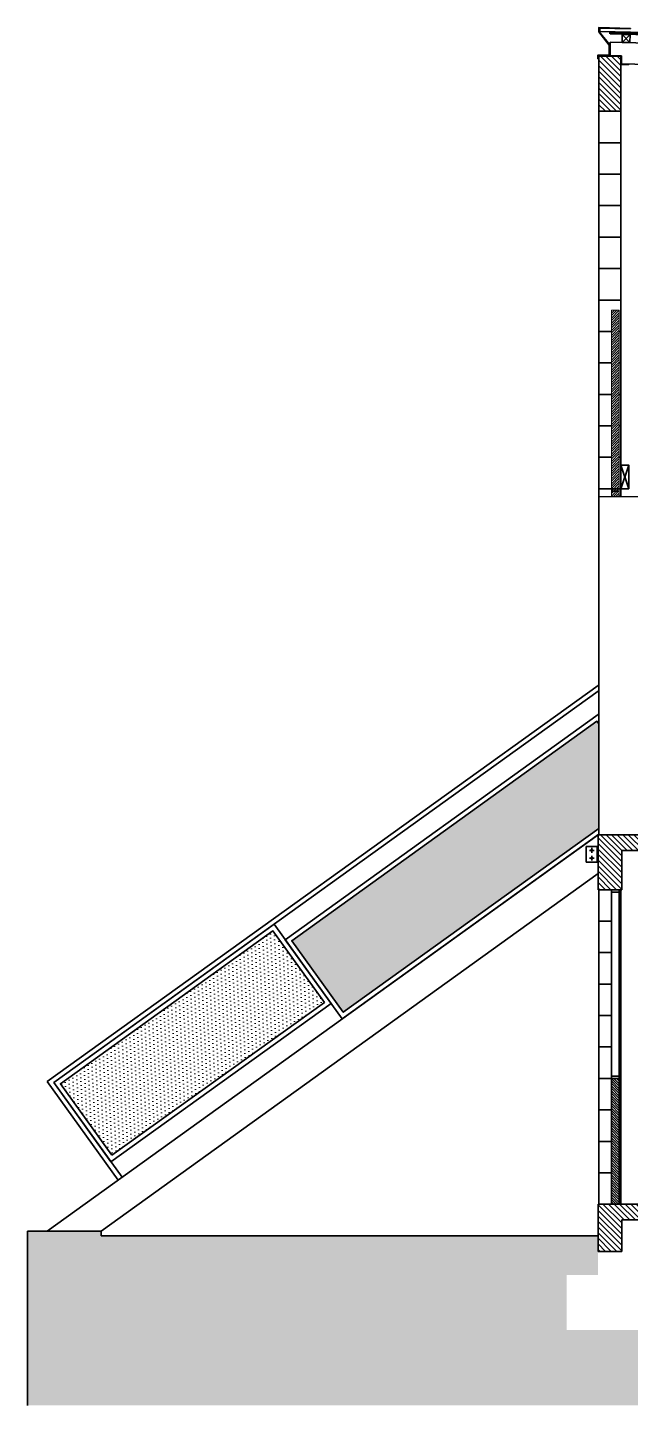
# Model space of a CAD drawing. Header units: metres. Extents: x -90 to 10476, y -9 to 23.
# Drawn here: x -21.67 to -17.84, y 3.82 to 12.58 of the extents above; entities that cross this region are included whole.
import ezdxf

# ---------------------------------------------------------------- set-up
doc = ezdxf.new("R2010")
doc.units = ezdxf.units.M
doc.header["$LTSCALE"] = 5
doc.header["$MEASUREMENT"] = 0
doc.layers.get('0').update_dxf_attribs({"color": 253})
for name, color, linetype, lineweight in [('A-ANNO-NOTE', 7, 'Continuous', 35), ('A-ELEV-MBE1', 7, 'Continuous', 35), ('A-ELEV-PATT', 255, 'Continuous', 18), ('A-SECT-MCUT', 7, 'Continuous', 35), ('A-SECT-PATT', 8, 'Continuous', 18)]:
    doc.layers.add(name, color=color, linetype=linetype, lineweight=lineweight)
pattern_1 = [(135, (-32.031474, 1.858333), (-0.01767767, -0.01767767), [])]

msp = doc.modelspace()

# ---------------------------------------------------------------- hatches: boundary and pattern name
at = {"layer": 'A-SECT-PATT'}
h = msp.add_hatch(dxfattribs=at)
h.set_pattern_fill('ANSI31', color=256, scale=0.2, angle=90, style=0)
h.set_pattern_definition(pattern_1)
h.paths.add_polyline_path([(-17.9039, 12.3972), (-17.9039, 12.0534), (-18.0439, 12.0534), (-18.0439, 12.3972)])
h.paths.add_polyline_path([(-17.9039, 12.0534), (-17.9039, 12.0472), (-18.0439, 12.0472), (-18.0439, 12.0534)])
h = msp.add_hatch(dxfattribs=at)
h.set_pattern_fill('ANSI31', color=256, scale=0.0035, angle=90, style=0)
h.set_pattern_definition([(45, (-42.338397, -16.408025), (-0.007857724, 0.007857724), [])])
h.paths.add_polyline_path([(-17.964, 10.7826), (-17.914, 10.7828), (-17.914, 9.5978), (-17.964, 9.5978)])
h = msp.add_hatch(dxfattribs=at)
h.set_pattern_fill('DOTS', color=256, scale=0.4, angle=362.91694, style=0)
h.set_pattern_definition([(2.91694, (-32.031474, 1.858333), (0.011211598, 0.025603712), [0, -0.025])])
h.paths.add_polyline_path([(-18.0554, 8.1692), (-18.0439, 8.1533), (-18.0439, 8.0472), (-18.0439, 7.8472), (-18.0439, 7.6472), (-18.0439, 7.4875), (-19.6681, 6.3186), (-19.9952, 6.7731)])
h = msp.add_hatch(dxfattribs=at)
h.set_pattern_fill('ANSI31', color=256, scale=0.2, angle=90, style=0)
h.set_pattern_definition(pattern_1)
h.paths.add_polyline_path([(-11.9986, 7.4472), (-11.9986, 7.0979), (-12.1486, 7.0979), (-12.1486, 7.3472), (-17.8986, 7.3472), (-17.8986, 7.0979), (-18.0486, 7.0979), (-18.0486, 7.4472)])
h = msp.add_hatch(dxfattribs=at)
h.set_pattern_fill('DOTS', color=256, scale=0.4, angle=362.91694, style=0)
h.set_pattern_definition([(272.916943, (-105.190088, 51.994994), (0.025603712, -0.011211598), [0, -0.025])])
h.paths.add_polyline_path([(-20.1146, 6.8363), (-19.7875, 6.3818), (-21.1377, 5.4101), (-21.4648, 5.8646)])
h = msp.add_hatch(dxfattribs=at)
h.set_pattern_fill('ANSI31', color=256, scale=0.0035, angle=90, style=0)
h.set_pattern_definition([(135, (-20.382014, -6.267465), (-0.007857724, -0.007857724), [])])
h.paths.add_polyline_path([(-17.9639, 5.8979), (-17.9139, 5.8979), (-17.9139, 5.0979), (-17.9639, 5.0979)])
h = msp.add_hatch(dxfattribs=at)
h.set_pattern_fill('ANSI31', color=256, scale=0.2, angle=90, style=0)
h.set_pattern_definition([(135, (-32.031474, 1.858333), (-0.01767767, -0.01767767), [])])
h.paths.add_polyline_path([(-11.9986, 5.0979), (-11.9986, 4.7979), (-12.1486, 4.7979), (-12.1486, 4.9979), (-17.8986, 4.9979), (-17.8986, 4.7979), (-18.0486, 4.7979), (-18.0486, 5.0979)])
h = msp.add_hatch(dxfattribs=at)
h.set_pattern_fill('DOTS', color=256, angle=90, style=0)
h.set_pattern_definition([(360, (-27.229185, -8.525035), (0.03125, 0.0625), [0, -0.0625])])
h.paths.add_polyline_path([(-21.6739, 4.9272), (-21.2063, 4.9272), (-21.2063, 4.8979), (-18.0486, 4.8979), (-18.0486, 4.7979), (-18.0486, 4.6479), (-18.2477, 4.6479), (-18.2477, 4.2979), (-17.4977, 4.2979), (-17.4977, 4.6479), (-17.6969, 4.6479), (-17.6969, 4.7979), (-14.2986, 4.7979), (-14.2986, 4.5729), (-14.3443, 4.5729), (-14.5536, 4.5729), (-14.5536, 4.2229), (-13.8036, 4.2229), (-13.8036, 4.5729), (-14.0028, 4.5729), (-14.0486, 4.5729), (-14.0486, 4.7979), (-12.3502, 4.7979), (-12.3502, 4.6479), (-12.5494, 4.6479), (-12.5494, 4.2979), (-11.7994, 4.2979), (-11.7994, 4.6479), (-11.9986, 4.6479), (-11.9986, 4.7979), (-11.9986, 4.8979), (-8.8586, 4.8979), (-8.8586, 3.8188), (-21.6739, 3.8188)])
h.paths.add_polyline_path([(-17.869, 3.8514), (-18.0873, 3.8514), (-18.0873, 3.7364), (-17.869, 3.7364)], flags=9)
h.paths.add_polyline_path([(-14.1029, 3.8407), (-14.3139, 3.8407), (-14.3139, 3.7258), (-14.1029, 3.7258)], flags=9)
h.paths.add_polyline_path([(-11.9863, 3.8417), (-12.2046, 3.8417), (-12.2046, 3.7267), (-11.9863, 3.7267)], flags=9)

# ---------------------------------------------------------------- linework, layer by layer
msp.add_line((-17.9139, 9.6037), (-17.9139, 9.597))
at = {"layer": 'A-ANNO-NOTE'}
msp.add_line((-17.8986, 7.0979), (-18.0486, 7.0979), dxfattribs=at)
at = {"layer": 'A-ELEV-MBE1'}
for p, q in [((-18.037, 12.5735), (-18.0375, 12.5555)), ((-11.987, 12.3983), (-18.0375, 12.5555)), ((-17.8429, 12.574), (-17.843, 12.571)), ((-15.0418, 12.4097), (-17.9724, 12.4857)), ((-18.0506, 12.3807), (-18.0476, 12.3807)), ((-17.9716, 12.399), (-17.8987, 12.399)), ((-17.9039, 12.3937), (-17.9009, 12.3937)), ((-17.8987, 12.399), (-17.899, 12.349)), ((-15.0406, 12.273), (-17.899, 12.349)), ((-17.8539, 12.3467), (-17.8539, 12.3437)), ((-18.0439, 12.0472), (-17.9039, 12.0472)), ((-18.0439, 7.4505), (-18.0439, 12.047)), ((-17.9039, 12.0472), (-17.904, 9.597)), ((-17.9139, 11.8472), (-18.0439, 11.8472)), ((-18.0439, 11.8472), (-18.0039, 11.8472)), ((-17.9139, 11.8472), (-17.9039, 11.8472)), ((-17.9039, 11.6472), (-18.0439, 11.6472)), ((-18.0439, 11.6472), (-18.0039, 11.6472)), ((-17.9039, 11.6472), (-18.0439, 11.6472)), ((-18.0439, 11.6472), (-18.0039, 11.6472)), ((-17.9039, 11.6472), (-18.0439, 11.6472)), ((-18.0439, 11.6472), (-18.0039, 11.6472)), ((-17.9139, 11.6472), (-17.9039, 11.6472)), ((-17.9639, 11.4472), (-18.0439, 11.4472)), ((-18.0439, 11.4472), (-18.0039, 11.4472)), ((-17.9139, 11.4472), (-18.0439, 11.4472)), ((-18.0439, 11.4472), (-18.0039, 11.4472)), ((-17.9139, 11.4472), (-17.9039, 11.4472)), ((-17.9639, 11.2472), (-18.0439, 11.2472)), ((-18.0439, 11.2472), (-18.0039, 11.2472)), ((-18.0439, 11.2472), (-17.9139, 11.2472)), ((-18.0039, 11.2472), (-18.0439, 11.2472)), ((-17.9139, 11.2472), (-17.9039, 11.2472)), ((-18.0439, 11.0472), (-17.9089, 11.0471)), ((-18.0039, 11.0472), (-18.0439, 11.0472)), ((-17.9139, 11.0471), (-17.9039, 11.0471)), ((-17.9639, 10.8471), (-18.0439, 10.8471)), ((-17.9639, 10.8471), (-17.9139, 10.8471)), ((-17.9139, 10.8471), (-17.9039, 10.8471)), ((-18.0439, 10.6472), (-17.9639, 10.6472)), ((-17.9139, 10.6471), (-17.9039, 10.6471)), ((-17.9639, 10.4472), (-18.0439, 10.4472)), ((-18.0439, 10.4472), (-17.9639, 10.4472)), ((-17.9139, 10.4471), (-17.9039, 10.4471)), ((-17.9639, 10.2472), (-18.0439, 10.2472)), ((-18.0439, 10.2472), (-17.9639, 10.2472)), ((-17.9139, 10.2471), (-17.9039, 10.2471)), ((-18.0439, 10.0472), (-17.9639, 10.0472)), ((-17.9639, 10.0472), (-18.0439, 10.0472)), ((-17.9139, 10.0472), (-17.9039, 10.0472)), ((-17.9039, 10.0472), (-17.9039, 9.8472)), ((-17.9639, 9.8472), (-18.0439, 9.8472)), ((-18.0439, 9.8472), (-17.9639, 9.8472)), ((-17.9139, 9.8472), (-17.9039, 9.8472)), ((-17.9039, 9.8472), (-17.9039, 9.6472)), ((-18.0439, 9.6472), (-17.9639, 9.6472)), ((-17.9639, 9.6472), (-18.0439, 9.6472)), ((-17.9639, 9.6472), (-17.9139, 9.6472)), ((-17.9139, 9.6472), (-17.9039, 9.6472)), ((-18.0439, 9.5969), (-14.2986, 9.5983)), ((-17.9639, 9.6322), (-17.9139, 9.6322)), ((-18.0486, 8.3972), (-21.5486, 5.8782)), ((-18.0486, 8.3602), (-21.5067, 5.8714)), ((-18.0486, 8.3972), (-18.0439, 8.3972)), ((-18.0486, 8.3602), (-18.0439, 8.3602)), ((-18.0486, 7.4472), (-21.5486, 4.9272)), ((-18.0486, 7.2008), (-18.0486, 7.4472)), ((-18.1236, 7.3732), (-18.1236, 7.2732)), ((-18.1236, 7.3732), (-18.0486, 7.3732)), ((-18.0886, 7.3332), (-18.0886, 7.3632)), ((-18.0536, 7.3732), (-18.0536, 7.2732)), ((-18.1236, 7.2732), (-18.0486, 7.2732)), ((-18.1036, 7.3482), (-18.0736, 7.3482)), ((-18.1036, 7.2982), (-18.0736, 7.2982)), ((-18.0886, 7.3132), (-18.0886, 7.2832)), ((-18.0486, 7.2008), (-21.2063, 4.9272)), ((-17.8986, 7.0979), (-18.0486, 7.0979)), ((-17.9039, 7.0979), (-18.0439, 7.0979)), ((-18.0439, 7.0979), (-18.0439, 6.8979)), ((-17.9639, 7.0979), (-17.9139, 7.0979)), ((-17.9639, 5.0979), (-17.9639, 7.0979)), ((-17.9139, 5.0979), (-17.9139, 7.0979)), ((-17.9039, 6.0979), (-17.9039, 7.0979)), ((-17.9039, 6.8979), (-17.9039, 7.0979)), ((-17.9639, 7.0829), (-17.9139, 7.0829)), ((-18.0439, 6.8979), (-17.9639, 6.8979)), ((-18.0439, 6.8979), (-18.0439, 6.6979)), ((-18.0439, 6.6979), (-18.0439, 6.8979)), ((-18.0439, 6.8979), (-17.9639, 6.8979)), ((-17.9139, 6.8979), (-17.9039, 6.8979)), ((-18.0439, 6.6979), (-18.0439, 6.4979)), ((-17.9639, 6.6979), (-18.0439, 6.6979)), ((-18.0439, 6.4979), (-18.0439, 6.6979)), ((-18.0439, 6.6979), (-17.9639, 6.6979)), ((-17.9639, 6.4979), (-18.0439, 6.4979)), ((-18.0439, 6.2979), (-18.0439, 6.4979)), ((-18.0439, 6.4979), (-17.9639, 6.4979)), ((-18.0439, 6.0979), (-18.0439, 6.2979)), ((-18.0439, 6.2979), (-17.9639, 6.2979)), ((-18.0439, 6.2979), (-18.0439, 6.0979)), ((-17.9639, 6.2979), (-18.0439, 6.2979)), ((-18.0439, 6.0979), (-18.0439, 5.8979)), ((-17.9639, 6.0979), (-18.0439, 6.0979)), ((-17.9039, 5.8979), (-17.9039, 6.0979)), ((-21.5486, 5.8782), (-21.0977, 5.2518)), ((-21.5067, 5.8714), (-21.0733, 5.2693)), ((-17.9639, 5.8979), (-18.0439, 5.8979)), ((-18.0439, 5.8979), (-18.0439, 5.6979)), ((-17.9639, 5.9129), (-17.9139, 5.9129)), ((-17.9639, 5.8979), (-17.9139, 5.8979)), ((-18.0439, 5.6979), (-17.9639, 5.6979)), ((-17.9639, 5.6979), (-18.0439, 5.6979)), ((-18.0439, 5.6979), (-18.0439, 5.4979)), ((-18.0439, 5.4979), (-17.9639, 5.4979)), ((-17.9639, 5.4979), (-18.0439, 5.4979)), ((-18.0439, 5.4979), (-18.0439, 5.2979)), ((-18.0439, 5.2979), (-17.9639, 5.2979)), ((-17.9639, 5.2979), (-18.0439, 5.2979)), ((-18.0439, 5.2979), (-18.0439, 5.0979)), ((-17.9039, 5.2979), (-17.9139, 5.2979)), ((-17.9039, 5.0979), (-17.9039, 5.2979)), ((-18.0439, 5.0979), (-17.9039, 5.0979)), ((-21.6739, 4.9272), (-21.6739, 3.8188)), ((-21.2063, 4.9272), (-21.6739, 4.9272)), ((-21.2063, 4.9272), (-21.2063, 4.8979)), ((-21.2063, 4.8979), (-18.0486, 4.8979))]:
    msp.add_line(p, q, dxfattribs=at)
for points in [[(-17.8429, 12.574), (-18.0439, 12.5796), (-18.0439, 12.5524), (-17.9772, 12.468), (-17.9772, 12.4037), (-18.0506, 12.4037), (-18.0506, 12.3807)], [(-17.843, 12.571), (-18.0409, 12.5765), (-18.0409, 12.5534), (-17.9742, 12.469), (-17.9742, 12.4007), (-18.0476, 12.4007), (-18.0476, 12.3807)], [(-17.9724, 12.4857), (-17.9716, 12.399)], [(-17.9039, 12.3937), (-17.9039, 12.3437), (-17.8539, 12.3437), (-17.8539, 12.3437)], [(-17.9009, 12.3937), (-17.9009, 12.3467), (-17.8539, 12.3467)], [(-18.0439, 8.2047), (-18.0486, 8.2111), (-20.0371, 6.7799), (-19.6749, 6.2767), (-18.0439, 7.4505)], [(-18.0439, 8.1533), (-18.0554, 8.1692), (-19.9952, 6.7731), (-19.6681, 6.3186), (-18.0439, 7.4875)], [(-17.9139, 6.8979), (-17.9039, 6.8979)], [(-17.9139, 6.6979), (-17.9039, 6.6979)], [(-17.9139, 6.4979), (-17.9039, 6.4979)], [(-17.9139, 6.2979), (-17.9039, 6.2979)], [(-17.9039, 6.0979), (-17.9139, 6.0979)], [(-17.9139, 5.6979), (-17.9039, 5.6979), (-17.9039, 5.8979), (-17.9139, 5.8979)], [(-17.9139, 5.4979), (-17.9039, 5.4979), (-17.9039, 5.6979), (-17.9139, 5.6979)], [(-17.9139, 5.2979), (-17.9039, 5.2979), (-17.9039, 5.4979), (-17.9139, 5.4979)]]:
    msp.add_lwpolyline(points, dxfattribs=at)
for points in [[(-21.1445, 5.3682), (-19.7456, 6.375), (-20.1078, 6.8782), (-21.5067, 5.8714)], [(-21.1377, 5.4101), (-19.7875, 6.3818), (-20.1146, 6.8363), (-21.4648, 5.8646)]]:
    msp.add_lwpolyline(points, close=True, dxfattribs=at)
for centre in [(-18.0886, 7.3482), (-18.0886, 7.2982)]:
    msp.add_circle(centre, 0.005, dxfattribs=at)
at = {"layer": 'A-ELEV-PATT'}
for p, q in [((-17.9139, 10.7826), (-17.9641, 10.7826)), ((-17.9641, 10.7826), (-17.9641, 9.5969)), ((-17.9139, 9.6037), (-17.9139, 10.7826))]:
    msp.add_line(p, q, dxfattribs=at)
at = {"layer": 'A-SECT-MCUT'}
for p, q in [((-15.0173, 12.4724), (-17.9731, 12.549)), ((-17.973, 12.539), (-17.973, 12.549)), ((-15.0173, 12.4624), (-17.9726, 12.539)), ((-17.8444, 12.5345), (-17.8957, 12.485)), ((-17.8944, 12.5358), (-17.8457, 12.4837)), ((-17.8539, 9.7972), (-17.9039, 9.6472)), ((-17.9039, 9.7972), (-17.8539, 9.6472)), ((-11.9986, 7.4472), (-18.0486, 7.4472)), ((-18.0486, 7.4472), (-18.0486, 7.0979)), ((-17.8986, 7.3472), (-12.1486, 7.3472)), ((-17.8986, 7.0979), (-17.8986, 7.3472)), ((-18.0486, 7.0979), (-17.8986, 7.0979)), ((-18.0486, 4.7979), (-18.0486, 5.0979)), ((-17.8986, 4.9979), (-17.8986, 4.7979)), ((-17.8986, 4.7979), (-18.0486, 4.7979))]:
    msp.add_line(p, q, dxfattribs=at)
for points in [[(-17.8444, 12.5345), (-17.8944, 12.5358), (-17.8957, 12.485), (-17.8457, 12.4837)], [(-17.9039, 12.3972), (-18.0439, 12.3972), (-18.0439, 12.0472), (-17.9039, 12.0472)], [(-17.9039, 9.7972), (-17.8539, 9.7972), (-17.8539, 9.6472), (-17.9039, 9.6472)]]:
    msp.add_lwpolyline(points, close=True, dxfattribs=at)
for points in [[(-18.0486, 5.0979), (-11.9986, 5.0979)], [(-12.1486, 4.9979), (-17.8986, 4.9979)]]:
    msp.add_lwpolyline(points, dxfattribs=at)

doc.saveas('drawing.dxf')
